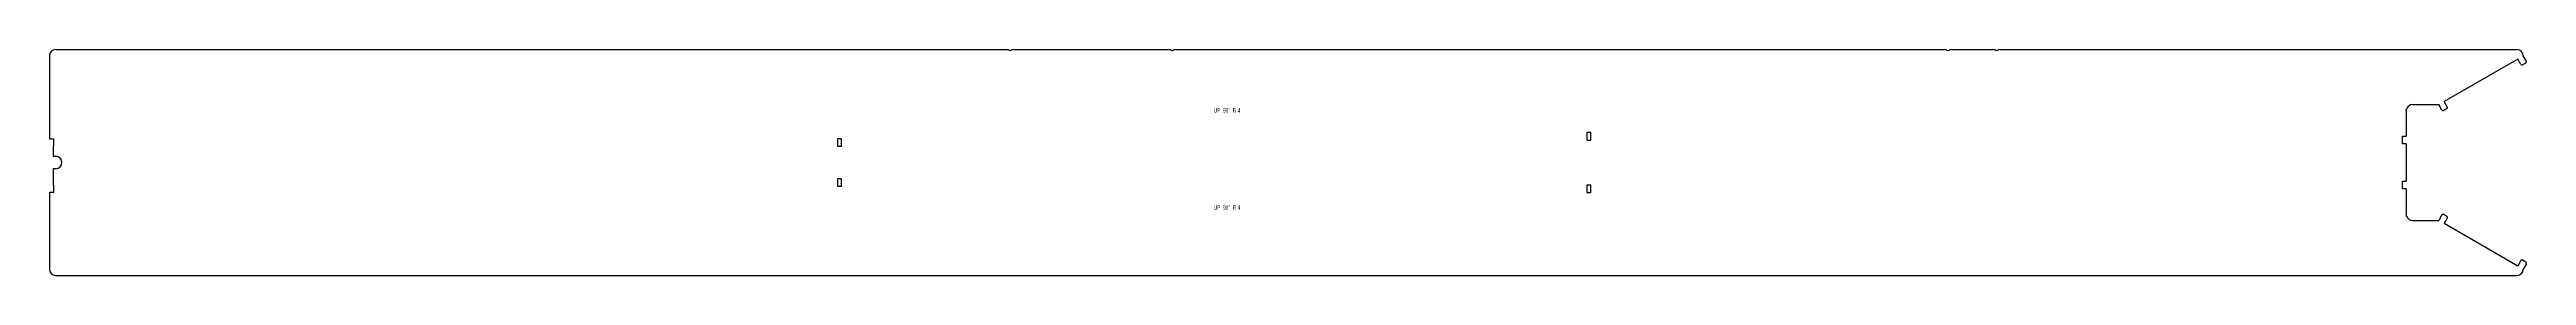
# Model space of a CAD drawing. Header units: millimetres. Extents: x 4 to 1987, y 4 to 184.
import ezdxf

# ---------------------------------------------------------------- set-up
doc = ezdxf.new("R2010")
doc.units = ezdxf.units.MM
doc.layers.add('CUT', color=7, linetype='Continuous', lineweight=25)
doc.styles.add('SLDTEXTSTYLE0', font='TXT', dxfattribs={"width": 0.645833})

msp = doc.modelspace()

# ---------------------------------------------------------------- linework, layer by layer
at = {"layer": 'CUT', "color": 3}
for p, q in [((3.8, 179.4), (3.8, 113.1)), ((8.8, 184.4), (769.8, 184.4)), ((775.8, 184.4), (899.8, 184.4)), ((905.8, 184.4), (1520.8, 184.4)), ((1526.8, 184.4), (1559.8, 184.4)), ((1565.8, 184.4), (1979.5, 184.4)), ((1987, 175.1), (1984.5, 179.4)), ((1980.1, 176.9), (1921.2, 142.9)), ((1982.6, 172.6), (1980.1, 176.9)), ((1986.6, 173.7), (1984, 172.2)), ((1895.8, 140.4), (1916.9, 140.4)), ((1919.4, 136.1), (1916.9, 140.4)), ((1923.7, 138.6), (1921.2, 142.9)), ((1890.8, 135.4), (1890.8, 115.1)), ((1923.4, 137.2), (1920.8, 135.7)), ((3.8, 113.1), (6.9, 113.1)), ((6.8, 107.1), (6.8, 99.1)), ((6.9, 107.1), (6.8, 107.1)), ((6.9, 113.1), (6.9, 107.1)), ((634.7, 113.1), (634.7, 107.1)), ((637.9, 113.1), (634.7, 113.1)), ((634.7, 107.1), (637.9, 107.1)), ((637.9, 107.1), (637.9, 113.1)), ((1237.9, 118.1), (1234.7, 118.1)), ((1234.7, 118.1), (1234.7, 112.1)), ((1234.7, 112.1), (1237.9, 112.1)), ((1237.9, 112.1), (1237.9, 118.1)), ((1887.7, 115.1), (1890.8, 115.1)), ((1887.7, 109.1), (1887.7, 115.1)), ((1890.8, 109.1), (1887.7, 109.1)), ((1890.8, 109.1), (1890.8, 79.1)), ((6.8, 99.1), (8.8, 99.1)), ((6.8, 89.1), (6.8, 76.1)), ((8.8, 89.1), (6.8, 89.1)), ((634.7, 81.1), (634.7, 75.1)), ((637.9, 81.1), (634.7, 81.1)), ((637.9, 75.1), (637.9, 81.1)), ((3.8, 70.1), (3.8, 8.8)), ((6.9, 70.1), (3.8, 70.1)), ((6.8, 76.1), (6.9, 76.1)), ((6.9, 76.1), (6.9, 70.1)), ((634.7, 75.1), (637.9, 75.1)), ((1237.9, 76.1), (1234.7, 76.1)), ((1234.7, 76.1), (1234.7, 70.1)), ((1234.7, 70.1), (1237.9, 70.1)), ((1237.9, 70.1), (1237.9, 76.1)), ((1887.7, 79.1), (1890.8, 79.1)), ((1887.7, 73.1), (1887.7, 79.1)), ((1890.8, 73.1), (1887.7, 73.1)), ((1890.8, 73.1), (1890.8, 52.8)), ((1895.8, 47.8), (1916.9, 47.8)), ((1919.4, 52.2), (1916.9, 47.8)), ((1923.4, 51), (1920.8, 52.5)), ((1923.7, 49.7), (1921.2, 45.3)), ((1980.1, 11.3), (1921.2, 45.3)), ((8.8, 3.8), (1979.5, 3.8)), ((1982.6, 15.7), (1980.1, 11.3)), ((1986.6, 14.5), (1984, 16)), ((1987, 13.2), (1984.5, 8.8))]:
    msp.add_line(p, q, dxfattribs=at)
for centre, radius, start, end in [((8.8, 179.4), 5, 90, 180), ((769.8, 179.4), 5, 53.1301, 90), ((775.8, 179.4), 5, 90, 126.8699), ((899.8, 179.4), 5, 53.1301, 90), ((905.8, 179.4), 5, 90, 126.8699), ((1520.8, 179.4), 5, 53.1301, 90), ((1526.8, 179.4), 5, 90, 126.8699), ((1559.8, 179.4), 5, 53.1301, 90), ((1565.8, 179.4), 5, 90, 126.8699), ((1979.5, 179.4), 5, 360, 90), ((1983.5, 173.1), 1, 210, 300), ((1986.1, 174.6), 1, 300, 30), ((1895.8, 135.4), 5, 90, 156.4218), ((1920.3, 136.6), 1, 210, 300), ((1922.9, 138.1), 1, 300, 30), ((8.8, 94.1), 5, 270, 90), ((1895.8, 52.8), 5, 203.5782, 270), ((1920.3, 51.7), 1, 60, 150), ((1922.9, 50.2), 1, 330, 60), ((8.8, 8.8), 5, 180, 270), ((1979.5, 8.8), 5, 270, 360), ((1983.5, 15.2), 1, 60, 150), ((1986.1, 13.7), 1, 330, 60)]:
    msp.add_arc(centre, radius, start, end, dxfattribs=at)
for points in [[(1890.8, 135.4), (1890.9, 135.6), (1890.9, 135.7), (1890.9, 135.8), (1890.9, 135.8), (1890.9, 135.9), (1890.9, 135.9), (1890.9, 135.9), (1890.9, 135.9), (1890.9, 136), (1890.9, 136.1), (1890.9, 136.2), (1890.9, 136.3), (1890.9, 136.4), (1890.9, 136.4), (1891, 136.4), (1891, 136.4), (1891, 136.7), (1891.1, 137), (1891.3, 137.4)], [(1891.3, 50.8), (1891.2, 51), (1891.2, 51.1), (1891.1, 51.2), (1891.1, 51.2), (1891.1, 51.3), (1891.1, 51.3), (1891.1, 51.3), (1891.1, 51.3), (1891.1, 51.4), (1891, 51.5), (1891, 51.6), (1891, 51.7), (1891, 51.7), (1891, 51.7), (1891, 51.8), (1891, 51.8), (1890.9, 52), (1890.9, 52.4), (1890.8, 52.8)]]:
    msp.add_open_spline(points, degree=3, knots=[0, 0, 0, 0, 0.125, 0.125, 0.1875, 0.1875, 0.21875, 0.21875, 0.25, 0.25, 0.375, 0.375, 0.4375, 0.4375, 0.46875, 0.46875, 0.5, 0.5, 1, 1, 1, 1], dxfattribs=at)

# ---------------------------------------------------------------- texts
at = {"color": 7, "linetype": 'Continuous', "lineweight": 0, "char_height": 3.5, "attachment_point": 2, "style": 'SLDTEXTSTYLE0'}
for insert in [(946.6, 137.6), (946.6, 59.8)]:
    msp.add_mtext('UP  90°  R 4', dxfattribs=dict(at, insert=insert))

doc.saveas('drawing.dxf')
